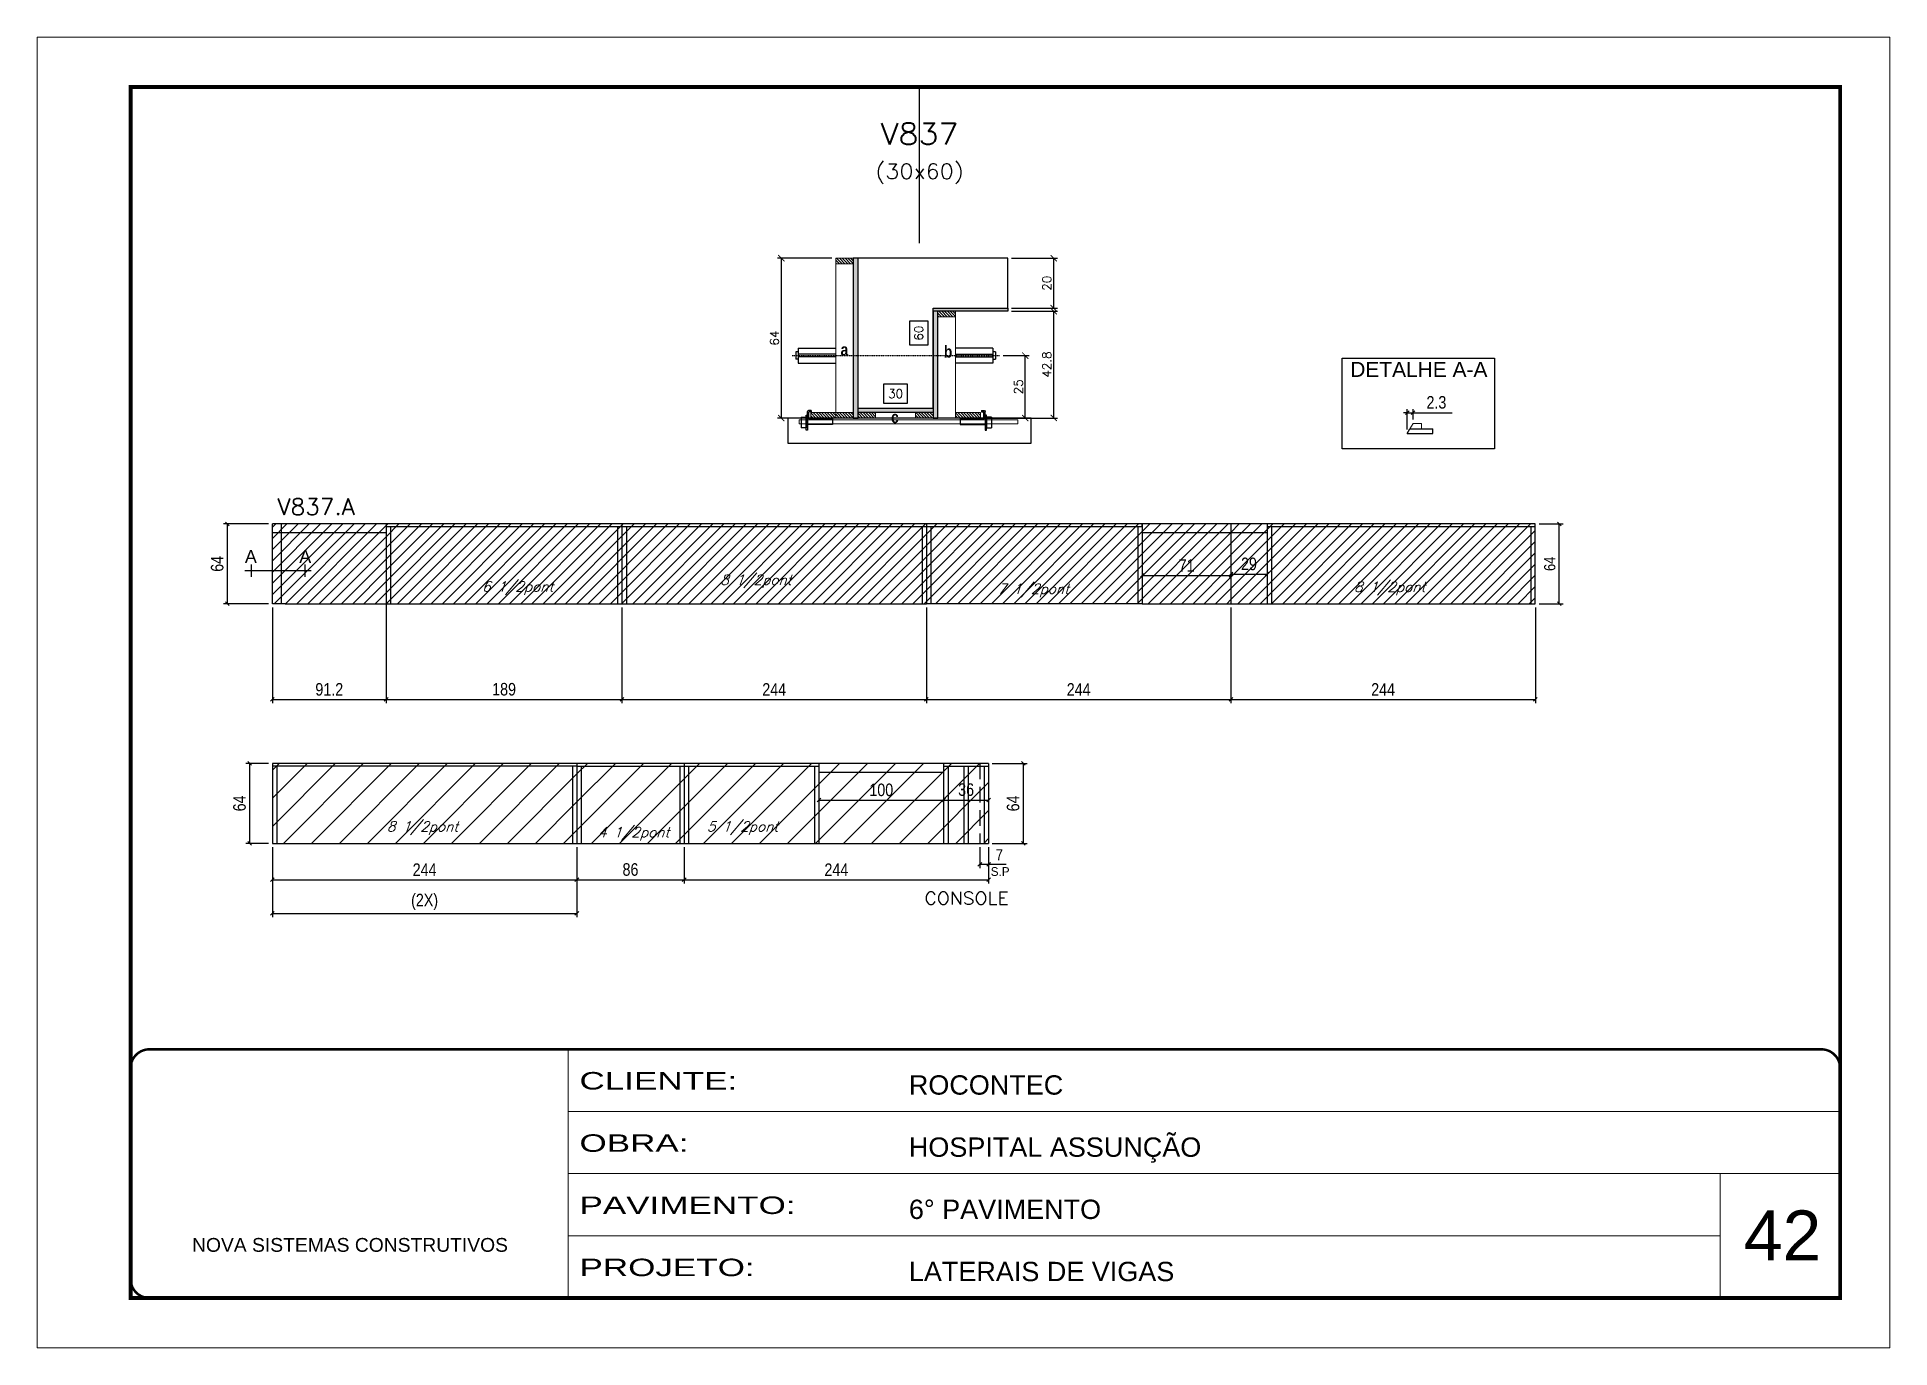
# Model space of a CAD drawing. Extents: x -20960 to -5926, y -2106 to 21915.
# Drawn here: x -10622 to -9137, y 9380 to 10430 of the extents above; entities that cross this region are included whole.
import ezdxf
from ezdxf.enums import TextEntityAlignment as Align

# ---------------------------------------------------------------- set-up
doc = ezdxf.new("R2010")
doc.units = 0
for name, pattern in [('CONTINUO', [0]), ('DASHED', [0.75, 0.5, -0.25]), ('HIDDEN', [0.375, 0.25, -0.125])]:
    doc.linetypes.add(name, pattern=pattern)
for name, color, linetype in [('5', 5, 'Continuous'), ('barrote', 251, 'Continuous'), ('COTA', 241, 'Continuous'), ('Cota Seção (2x)', 4, 'Continuous'), ('detalhes', 4, 'Continuous'), ('Painéis', 200, 'Continuous'), ('presilha', 1, 'Continuous'), ('Reaproveitamento', 251, 'Continuous'), ('SARR_2.2x7', 40, 'Continuous'), ('SARR_3.5x7', 81, 'Continuous'), ('TENSOR', 3, 'Continuous'), ('texto', 7, 'Continuous'), ('Texto de Titulo', 7, 'Continuous'), ('Texto Qtd Sarr', 242, 'Continuous')]:
    doc.layers.add(name, color=color, linetype=linetype)
for name, color, linetype, lineweight in [('CARIMBO', 255, 'Continuous', 9), ('CONCRETO', 251, 'Continuous', 25), ('Folhas', 255, 'Continuous', 9), ('Hachura', 251, 'Continuous', 9), ('Madeira', 126, 'Continuous', 18), ('Sarr 2.2x7', 40, 'Continuous', 9), ('SARRAFO DE PRESSAO', 251, 'DASHED', 9), ('SCO-___-LAJ', 2, 'Continuous', 0), ('Texto Seção', 7, 'Continuous', 15)]:
    doc.layers.add(name, color=color, linetype=linetype, lineweight=lineweight)
doc.styles.add('ARIAL', font='arial.ttf')
doc.styles.add('COTA TECNICA', font='techl___.ttf', dxfattribs={"height": 10})
doc.styles.add('COTA TECNICA-50', font='techl___.ttf', dxfattribs={"height": 9})
doc.styles.add('REGUA-120', font='ROMANS.shx', dxfattribs={"height": 15})
doc.styles.add('Romans', font='romans.shx')
doc.styles.add('ROMAS860', font='ROMAS860.SHX')
doc.styles.get("Standard").update_dxf_attribs({"font": 'arial.ttf'})
doc.styles.add('TECNICA', font='techb___.ttf', dxfattribs={"height": 10})
doc.styles.add('Tecnologia', font='')
doc.styles.get('Tecnologia').set_extended_font_data('Forgotten Futurist')
doc.dimstyles.new('COTA PAINEL-50', dxfattribs={"dimtxt": 9, "dimasz": 3, "dimexe": 3, "dimexo": 3, "dimgap": 3, "dimtad": 1, "dimdec": 1, "dimzin": 12, "dimdsep": 46, "dimtxsty": 'COTA TECNICA-50', "dimblk1": 'OBLIQUE', "dimblk2": 'OBLIQUE', "dimsah": 1, "dimcen": 0.9, "dimclrd": 4, "dimclre": 4, "dimclrt": 240, "dimadec": 1, "dimazin": 3, "dimtfac": 1, "dimtdec": 1, "dimtmove": 0, "dimatfit": 3, "dimfxl": 1, "dimtolj": 1, "dimtzin": 12, "dimarcsym": 0})
doc.dimstyles.new('Cota Seção (2x)', dxfattribs={"dimtxt": 7, "dimasz": 5, "dimexe": 3, "dimexo": 3, "dimgap": 2, "dimtad": 3, "dimdec": 1, "dimlfac": 0.5, "dimzin": 12, "dimdsep": 46, "dimtxsty": 'Romans', "dimblk": 'ARCHTICK', "dimcen": 0, "dimclrd": 4, "dimclre": 4, "dimclrt": 1, "dimadec": 1, "dimazin": 3, "dimtfac": 1, "dimtdec": 1, "dimtmove": 0, "dimatfit": 3, "dimldrblk": 'OBLIQUE', "dimfxl": 1, "dimtolj": 1, "dimtzin": 12, "dimarcsym": 0})
doc.dimstyles.new('Cota Seção interna', dxfattribs={"dimtxt": 7, "dimasz": 6, "dimexe": 0.18, "dimexo": 2, "dimgap": -4, "dimtad": 3, "dimdec": 1, "dimlfac": 0.5, "dimzin": 12, "dimdsep": 46, "dimtxsty": 'Romans', "dimblk": 'ARCHTICK', "dimcen": 0.09, "dimse1": 1, "dimse2": 1, "dimsd1": 1, "dimsd2": 1, "dimclrd": 180, "dimclre": 5, "dimclrt": 1, "dimadec": 0, "dimazin": 3, "dimtfac": 1, "dimtdec": 1, "dimtofl": 0, "dimtmove": 0, "dimatfit": 3, "dimldrblk": 'ARCHTICK', "dimfxl": 1, "dimtolj": 1, "dimtzin": 0, "dimarcsym": 0})
doc.dimstyles.new('PAINEL', dxfattribs={"dimtxt": 10, "dimasz": 3, "dimexe": 3, "dimexo": 3, "dimgap": 3, "dimtad": 1, "dimdec": 1, "dimzin": 12, "dimdsep": 46, "dimtxsty": 'COTA TECNICA', "dimblk1": 'OBLIQUE', "dimblk2": 'OBLIQUE', "dimsah": 1, "dimcen": 0.9, "dimclrd": 4, "dimclre": 4, "dimclrt": 240, "dimadec": 1, "dimazin": 3, "dimtfac": 1, "dimtdec": 1, "dimtmove": 0, "dimatfit": 3, "dimfxl": 1, "dimtolj": 1, "dimtzin": 12, "dimarcsym": 0})
pattern_1 = [(45, (6116.408, 11176.732), (-4.490128, 4.490128), [])]
pattern_2 = [(315, (12923.8861, 1944.83), (1.12253202, 1.12253202), [])]
pattern_3 = [(45, (-150942.79, -21758.986), (-11.2253202, 11.2253202), [])]

msp = doc.modelspace()

# ---------------------------------------------------------------- texts
at = {"layer": '5', "color": 7, "linetype": 'Continuous'}
msp.add_text('DETALHE A-A', height=12, rotation=359.99996, dxfattribs=at).set_placement((-9569.51, 10157.45))
at = {"layer": '5', "style": 'REGUA-120', "width": 1.1}
msp.add_text('CONSOLE', height=10, dxfattribs=at).set_placement((-9910.74, 9734.88))
at = {"layer": 'CARIMBO', "style": 'ARIAL'}
msp.add_text('42', height=40, dxfattribs=at).set_placement((-9254.14, 9449.78))
at = {"layer": 'detalhes', "style": 'TECNICA'}
for s, p in [('a', (-9977.99, 10174.5)), ('b', (-9895.22, 10172.88)), ('c', (-9937.56, 10120.42))]:
    msp.add_text(s, height=9.6, dxfattribs=at).set_placement(p)
at = {"layer": 'detalhes', "color": 0, "linetype": 'Continuous', "style": 'ARIAL'}
for p in [(-10450.65, 10013.6), (-10407.06, 10013.6)]:
    msp.add_text('A', height=10.22, dxfattribs=at).set_placement(p, align=Align.MIDDLE_CENTER)
at = {"layer": 'texto', "color": 2, "char_height": 8, "attachment_point": 5, "style": 'Romans'}
for s, insert in [('{\\Q19;\\C256;6 1/2pont}', (-10236.78, 9988.22)), ('{\\Q19;\\C256;8 1/2pont}', (-10045.87, 9993.68)), ('{\\Q19;\\C256;8 1/2pont}', (-9537.93, 9987.94)), ('{\\Q19;\\C256;7 1/2pont}', (-9823.53, 9986.45)), ('{\\Q19;\\C256;8 1/2pont}', (-10313.05, 9796.07)), ('{\\Q19;\\C256;5 1/2pont}', (-10056.58, 9796.07)), ('{\\Q19;\\C256;4 1/2pont}', (-10143.84, 9791.45))]:
    msp.add_mtext(s, dxfattribs=dict(at, insert=insert))
at = {"layer": 'texto', "color": 4, "insert": (-9850.11, 9761.19), "char_height": 7, "attachment_point": 5, "style": 'ROMAS860'}
msp.add_mtext('S.P', dxfattribs=at)
at = {"layer": 'Texto Seção', "style": 'REGUA-120', "width": 1.05}
msp.add_text('V837.A', height=13, dxfattribs=at).set_placement((-10429.3, 10046.95))

# ---------------------------------------------------------------- blocks, each defined once
blk = doc.blocks.new('9999999999')
at = {"color": 30, "linetype": 'CONTINUO'}
for p, q in [((98564.6, 34230.2), (98564.6, 34429.4)), ((98564.6, 34379.6), (99584, 34379.6)), ((98564.6, 34329.8), (99488, 34329.8)), ((99584, 34329.8), (99488, 34329.8)), ((99488, 34329.8), (99488, 34230.2)), ((98564.6, 34280), (99488, 34280))]:
    blk.add_line(p, q, dxfattribs=at)
at = {"color": 30, "linetype": 'CONTINUO', "const_width": 2}
blk.add_lwpolyline([(99584, 34230.2), (99584, 34414.4, 0.414214), (99569, 34429.4), (98229, 34429.4, 0.414214), (98214, 34414.4), (98214, 34245.2, 0.414214), (98229, 34230.2), (99584, 34230.2)], format="xyb", dxfattribs=at)
at = {"layer": 'Folhas'}
blk.add_lwpolyline([(98139, 34190.2), (99624, 34190.2), (99624, 35240.2), (98139, 35240.2)], close=True, dxfattribs=at)
at = {"layer": 'Folhas', "color": 30, "const_width": 3}
blk.add_lwpolyline([(98214, 34230.2), (99584, 34230.2), (99584, 35200.2), (98214, 35200.2)], close=True, dxfattribs=at)
at = {"color": 7, "linetype": 'Continuous', "ltscale": 5, "style": 'ARIAL'}
for s, height, p in [('ROCONTEC', 15.48, (98837.7, 34393.1)), ('HOSPITAL ASSUNÇÃO', 15.483, (98837.7, 34343.3)), ('6° PAVIMENTO', 15.483, (98837.7, 34293.5)), ('NOVA SISTEMAS CONSTRUTIVOS', 11.059, (98263.2, 34267.2)), ('LATERAIS DE VIGAS', 15.483, (98837.7, 34243.7))]:
    blk.add_text(s, height=height, dxfattribs=at).set_placement(p)
at = {"layer": 'Folhas', "color": 7, "style": 'Tecnologia', "width": 1.5}
for s, p in [('CLIENTE:', (98573.7, 34397.2)), ('OBRA:', (98573.7, 34347.3)), ('PAVIMENTO:', (98573.7, 34297.5)), ('PROJETO:', (98573.7, 34247.7))]:
    blk.add_text(s, height=14, dxfattribs=at).set_placement(p)
blk = doc.blocks.new('_Oblique')
at = {"color": 0, "linetype": 'ByBlock', "lineweight": -2}
blk.add_line((-0.5, -0.5), (0.5, 0.5), dxfattribs=at)
blk = doc.blocks.new('*D1517')
at = {"layer": 'COTA', "color": 4, "linetype": 'ByBlock', "lineweight": -2, "transparency": 16777216}
for p, q in [((-9665.2, 9972.7), (-9665.2, 9896.1)), ((-9421.2, 9972.7), (-9421.2, 9896.1)), ((-9665.2, 9899.1), (-9421.2, 9899.1))]:
    blk.add_line(p, q, dxfattribs=at)
at = {"layer": 'Defpoints', "color": 0, "linetype": 'ByBlock', "transparency": 16777216}
for p in [(-9665.2, 9975.7), (-9421.2, 9975.7), (-9421.2, 9899.1)]:
    blk.add_point(p, dxfattribs=at)
at = {"layer": 'COTA', "color": 4, "linetype": 'ByBlock', "lineweight": -2, "transparency": 16777216, "xscale": 3, "yscale": 3, "zscale": 3, "rotation": 180}
blk.add_blockref('_Oblique', (-9665.2, 9899.1), dxfattribs=at)
at = {"layer": 'COTA', "color": 4, "linetype": 'ByBlock', "lineweight": -2, "transparency": 16777216, "xscale": 3, "yscale": 3, "zscale": 3}
blk.add_blockref('_Oblique', (-9421.2, 9899.1), dxfattribs=at)
at = {"layer": 'COTA', "color": 240, "linetype": 'ByBlock', "transparency": 16777216, "insert": (-9543.2, 9907.1), "char_height": 10, "attachment_point": 5, "style": 'COTA TECNICA'}
blk.add_mtext('\\A1;244', dxfattribs=at)
blk = doc.blocks.new('*D1572')
at = {"layer": 'COTA', "color": 4, "linetype": 'ByBlock', "lineweight": -2, "transparency": 16777216}
for p, q in [((-9909.2, 9972.7), (-9909.2, 9896.1)), ((-9665.2, 9972.7), (-9665.2, 9896.1)), ((-9909.2, 9899.1), (-9665.2, 9899.1))]:
    blk.add_line(p, q, dxfattribs=at)
at = {"layer": 'Defpoints', "color": 0, "linetype": 'ByBlock', "transparency": 16777216}
for p in [(-9909.2, 9975.7), (-9665.2, 9975.7), (-9665.2, 9899.1)]:
    blk.add_point(p, dxfattribs=at)
at = {"layer": 'COTA', "color": 4, "linetype": 'ByBlock', "lineweight": -2, "transparency": 16777216, "xscale": 3, "yscale": 3, "zscale": 3, "rotation": 180}
blk.add_blockref('_Oblique', (-9909.2, 9899.1), dxfattribs=at)
at = {"layer": 'COTA', "color": 4, "linetype": 'ByBlock', "lineweight": -2, "transparency": 16777216, "xscale": 3, "yscale": 3, "zscale": 3}
blk.add_blockref('_Oblique', (-9665.2, 9899.1), dxfattribs=at)
at = {"layer": 'COTA', "color": 240, "linetype": 'ByBlock', "transparency": 16777216, "insert": (-9787.2, 9907.1), "char_height": 10, "attachment_point": 5, "style": 'COTA TECNICA'}
blk.add_mtext('\\A1;244', dxfattribs=at)
blk = doc.blocks.new('*D1573')
at = {"layer": 'COTA', "color": 4, "linetype": 'ByBlock', "lineweight": -2, "transparency": 16777216}
for p, q in [((-9736.2, 10003.6), (-9736.2, 9995.4)), ((-9736.2, 9998.4), (-9665.2, 9998.4)), ((-9665.2, 10004.7), (-9665.2, 9995.4))]:
    blk.add_line(p, q, dxfattribs=at)
at = {"layer": 'Defpoints', "color": 0, "linetype": 'ByBlock', "transparency": 16777216}
for p in [(-9736.2, 10006.6), (-9665.2, 10007.7), (-9665.2, 9998.4)]:
    blk.add_point(p, dxfattribs=at)
at = {"layer": 'COTA', "color": 4, "linetype": 'ByBlock', "lineweight": -2, "transparency": 16777216, "xscale": 3, "yscale": 3, "zscale": 3, "rotation": 180}
blk.add_blockref('_Oblique', (-9736.2, 9998.4), dxfattribs=at)
at = {"layer": 'COTA', "color": 4, "linetype": 'ByBlock', "lineweight": -2, "transparency": 16777216, "xscale": 3, "yscale": 3, "zscale": 3}
blk.add_blockref('_Oblique', (-9665.2, 9998.4), dxfattribs=at)
at = {"layer": 'COTA', "color": 240, "linetype": 'ByBlock', "transparency": 16777216, "insert": (-9700.7, 10006.4), "char_height": 10, "attachment_point": 5, "style": 'COTA TECNICA'}
blk.add_mtext('\\A1;71', dxfattribs=at)
blk = doc.blocks.new('*D1574')
at = {"layer": 'COTA', "color": 4, "linetype": 'ByBlock', "lineweight": -2, "transparency": 16777216}
for p, q in [((-9665.2, 10004.7), (-9665.2, 9996.5)), ((-9665.2, 9999.5), (-9636.2, 9999.5)), ((-9636.2, 10004.7), (-9636.2, 9996.5))]:
    blk.add_line(p, q, dxfattribs=at)
at = {"layer": 'Defpoints', "color": 0, "linetype": 'ByBlock', "transparency": 16777216}
for p in [(-9665.2, 10007.7), (-9636.2, 10007.7), (-9636.2, 9999.5)]:
    blk.add_point(p, dxfattribs=at)
at = {"layer": 'COTA', "color": 4, "linetype": 'ByBlock', "lineweight": -2, "transparency": 16777216, "xscale": 3, "yscale": 3, "zscale": 3, "rotation": 180}
blk.add_blockref('_Oblique', (-9665.2, 9999.5), dxfattribs=at)
at = {"layer": 'COTA', "color": 4, "linetype": 'ByBlock', "lineweight": -2, "transparency": 16777216, "xscale": 3, "yscale": 3, "zscale": 3}
blk.add_blockref('_Oblique', (-9636.2, 9999.5), dxfattribs=at)
at = {"layer": 'COTA', "color": 240, "linetype": 'ByBlock', "transparency": 16777216, "insert": (-9650.7, 10007.6), "char_height": 10, "attachment_point": 5, "style": 'COTA TECNICA'}
blk.add_mtext('\\A1;29', dxfattribs=at)
blk = doc.blocks.new('_ArchTick')
at = {"color": 0, "linetype": 'ByBlock', "const_width": 0.15}
blk.add_lwpolyline([(-0.5, -0.5), (0.5, 0.5)], dxfattribs=at)
blk = doc.blocks.new('*D1518')
at = {"layer": 'COTA', "color": 4, "lineweight": -2, "transparency": 16777216}
for p, q in [((-9840.9, 10210.1), (-9804.2, 10210.1)), ((-9807.2, 10124.5), (-9807.2, 10210.1)), ((-9858.5, 10124.5), (-9804.2, 10124.5))]:
    blk.add_line(p, q, dxfattribs=at)
at = {"layer": 'Defpoints', "color": 0, "transparency": 16777216}
for p in [(-9843.9, 10210.1), (-9807.2, 10210.1), (-9861.5, 10124.5)]:
    blk.add_point(p, dxfattribs=at)
at = {"layer": 'COTA', "color": 4, "lineweight": -2, "transparency": 16777216, "xscale": 5, "yscale": 5, "zscale": 5}
for p, rotation in [((-9807.2, 10210.1), 90), ((-9807.2, 10124.5), 270)]:
    blk.add_blockref('_ArchTick', p, dxfattribs=dict(at, rotation=rotation))
at = {"layer": 'COTA', "color": 1, "transparency": 16777216, "insert": (-9812.7, 10167.3), "char_height": 7, "attachment_point": 5, "rotation": 90, "style": 'Romans'}
blk.add_mtext('\\A1;42.8', dxfattribs=at)
blk = doc.blocks.new('*D1519')
at = {"layer": 'COTA', "color": 4, "lineweight": -2, "transparency": 16777216}
for p, q in [((-9840.9, 10252.5), (-9804.2, 10252.5)), ((-9807.2, 10212.5), (-9807.2, 10252.5)), ((-9840.9, 10212.5), (-9804.2, 10212.5))]:
    blk.add_line(p, q, dxfattribs=at)
at = {"layer": 'Defpoints', "color": 0, "transparency": 16777216}
for p in [(-9843.9, 10252.5), (-9807.2, 10252.5), (-9843.9, 10212.5)]:
    blk.add_point(p, dxfattribs=at)
at = {"layer": 'COTA', "color": 4, "lineweight": -2, "transparency": 16777216, "xscale": 5, "yscale": 5, "zscale": 5}
for p, rotation in [((-9807.2, 10252.5), 90), ((-9807.2, 10212.5), 270)]:
    blk.add_blockref('_ArchTick', p, dxfattribs=dict(at, rotation=rotation))
at = {"layer": 'COTA', "color": 1, "transparency": 16777216, "insert": (-9812.7, 10232.5), "char_height": 7, "attachment_point": 5, "rotation": 90, "style": 'Romans'}
blk.add_mtext('\\A1;20', dxfattribs=at)
blk = doc.blocks.new('*D1520')
at = {"layer": 'Cota Seção (2x)', "color": 180, "lineweight": -2, "transparency": 16777216}
for p, q in [((-9907.9, 10202), (-9922.9, 10202)), ((-9922.9, 10202), (-9922.9, 10183)), ((-9907.9, 10183), (-9907.9, 10202)), ((-9922.9, 10183), (-9907.9, 10183))]:
    blk.add_line(p, q, dxfattribs=at)
at = {"layer": 'Defpoints', "color": 0, "transparency": 16777216}
for p in [(-9903.9, 10252.5), (-9903.9, 10252.5), (-9903.9, 10132.5)]:
    blk.add_point(p, dxfattribs=at)
at = {"layer": 'Cota Seção (2x)', "color": 1, "transparency": 16777216, "insert": (-9915.4, 10192.5), "char_height": 7, "attachment_point": 5, "rotation": 90, "style": 'Romans'}
blk.add_mtext('\\A1;60', dxfattribs=at)
blk = doc.blocks.new('PRESILHA METÁLICA 1')
at = {"layer": 'presilha'}
for p, q in [((0, 13), (6, 13)), ((0, 13), (0, 0)), ((6, 0), (0, 0)), ((6, 15.5), (7.5, 15.5)), ((6, -2.5), (6, 15.5)), ((6, 13), (6, 0)), ((7.5, 10.6), (7.5, 19.9)), ((7.5, 15.5), (7.5, -2.5)), ((37.5, 4.1), (7.5, 4.1)), ((12, 21), (8.6, 21)), ((9, 11.6), (9, 18.9)), ((12, 19.5), (9.6, 19.5)), ((37.5, 11), (9.6, 11)), ((12, 21), (12, 19.5)), ((37.5, 11), (37.5, 4.1)), ((7.5, -2.5), (6, -2.5))]:
    blk.add_line(p, q, dxfattribs=at)
for centre, radius, start, end in [((8.6, 19.9), 1.14, 90, 180), ((9.6, 18.9), 0.57, 90, 180), ((9.6, 11.6), 0.57, 180, 270)]:
    blk.add_arc(centre, radius, start, end, dxfattribs=at)
blk = doc.blocks.new('*D1521')
at = {"layer": 'Cota Seção (2x)', "color": 180, "lineweight": -2, "transparency": 16777216}
for p, q in [((-9924.3, 10151.5), (-9943.6, 10151.5)), ((-9943.6, 10151.5), (-9943.6, 10136.5)), ((-9924.3, 10136.5), (-9924.3, 10151.5)), ((-9943.6, 10136.5), (-9924.3, 10136.5))]:
    blk.add_line(p, q, dxfattribs=at)
at = {"layer": 'Defpoints', "color": 0, "transparency": 16777216}
for p in [(-9963.9, 10132.5), (-9903.9, 10132.5), (-9903.9, 10124.5)]:
    blk.add_point(p, dxfattribs=at)
at = {"layer": 'Cota Seção (2x)', "color": 1, "transparency": 16777216, "insert": (-9933.9, 10144), "char_height": 7, "attachment_point": 5, "style": 'Romans'}
blk.add_mtext('\\A1;30', dxfattribs=at)
blk = doc.blocks.new('*D1575')
at = {"layer": 'COTA', "color": 4, "lineweight": -2, "transparency": 16777216}
for p, q in [((-9984.9, 10252.5), (-10028.5, 10252.5)), ((-10025.5, 10252.5), (-10025.5, 10124.5)), ((-9984.9, 10124.5), (-10028.5, 10124.5))]:
    blk.add_line(p, q, dxfattribs=at)
at = {"layer": 'Defpoints', "color": 0, "transparency": 16777216}
for p in [(-9981.9, 10252.5), (-10025.5, 10124.5), (-9981.9, 10124.5)]:
    blk.add_point(p, dxfattribs=at)
at = {"layer": 'COTA', "color": 4, "lineweight": -2, "transparency": 16777216, "xscale": 5, "yscale": 5, "zscale": 5}
for p, rotation in [((-10025.5, 10252.5), 90), ((-10025.5, 10124.5), 270)]:
    blk.add_blockref('_ArchTick', p, dxfattribs=dict(at, rotation=rotation))
at = {"layer": 'COTA', "color": 1, "transparency": 16777216, "insert": (-10031, 10188.5), "char_height": 7, "attachment_point": 5, "rotation": 90, "style": 'Romans'}
blk.add_mtext('\\A1;64', dxfattribs=at)
blk = doc.blocks.new('*D1560')
at = {"layer": 'COTA', "color": 4, "lineweight": -2, "transparency": 16777216}
for p, q in [((-9847.6, 10174.5), (-9827, 10174.5)), ((-9830, 10124.5), (-9830, 10174.5)), ((-9862.9, 10124.5), (-9827, 10124.5))]:
    blk.add_line(p, q, dxfattribs=at)
at = {"layer": 'Defpoints', "color": 0, "transparency": 16777216}
for p in [(-9850.6, 10174.5), (-9830, 10174.5), (-9865.9, 10124.5)]:
    blk.add_point(p, dxfattribs=at)
at = {"layer": 'COTA', "color": 4, "lineweight": -2, "transparency": 16777216, "xscale": 5, "yscale": 5, "zscale": 5}
for p, rotation in [((-9830, 10174.5), 90), ((-9830, 10124.5), 270)]:
    blk.add_blockref('_ArchTick', p, dxfattribs=dict(at, rotation=rotation))
at = {"layer": 'COTA', "color": 1, "transparency": 16777216, "insert": (-9835.5, 10149.5), "char_height": 7, "attachment_point": 5, "rotation": 90, "style": 'Romans'}
blk.add_mtext('\\A1;25', dxfattribs=at)
blk = doc.blocks.new('titulo1')
at = {"layer": 'Defpoints', "color": 252, "linetype": 'HIDDEN', "ltscale": 2}
blk.add_line((0, 0), (0, 125), dxfattribs=at)
at = {"layer": 'Defpoints', "style": 'Romans', "oblique": 15}
blk.add_attdef('FOLHA', text='', height=10, dxfattribs=at).set_placement((0, 15.6), align=Align.MIDDLE_CENTER)
at = {"layer": 'Texto Qtd Sarr', "color": 3, "style": 'Romans', "oblique": 15}
for tag, height, p in [('TITULO', 17, (0, 71.4)), ('SEÇÃO', 12, (0, 41.5))]:
    blk.add_attdef(tag, text='', height=height, dxfattribs=at).set_placement(p, align=Align.MIDDLE_CENTER)
blk = doc.blocks.new('*D1512')
at = {"layer": 'COTA', "color": 4, "lineweight": -2, "ltscale": 25, "transparency": 16777216}
for p, q in [((-10433.4, 9972.7), (-10433.4, 9896.1)), ((-10342.2, 9972.7), (-10342.2, 9896.1)), ((-10433.4, 9899.1), (-10342.2, 9899.1))]:
    blk.add_line(p, q, dxfattribs=at)
at = {"layer": 'Defpoints', "color": 0, "ltscale": 25, "transparency": 16777216}
for p in [(-10433.4, 9975.7), (-10342.2, 9975.7), (-10342.2, 9899.1)]:
    blk.add_point(p, dxfattribs=at)
at = {"layer": 'COTA', "color": 4, "lineweight": -2, "ltscale": 25, "transparency": 16777216, "xscale": 3, "yscale": 3, "zscale": 3, "rotation": 180}
blk.add_blockref('_Oblique', (-10433.4, 9899.1), dxfattribs=at)
at = {"layer": 'COTA', "color": 4, "lineweight": -2, "ltscale": 25, "transparency": 16777216, "xscale": 3, "yscale": 3, "zscale": 3}
blk.add_blockref('_Oblique', (-10342.2, 9899.1), dxfattribs=at)
at = {"layer": 'COTA', "color": 240, "ltscale": 25, "transparency": 16777216, "insert": (-10387.8, 9907.1), "char_height": 10, "attachment_point": 5, "style": 'COTA TECNICA'}
blk.add_mtext('\\A1;91.2', dxfattribs=at)
blk = doc.blocks.new('*D1561')
at = {"layer": 'COTA', "color": 4, "lineweight": -2, "ltscale": 25, "transparency": 16777216}
for p, q in [((-10342.2, 9972.7), (-10342.2, 9896.1)), ((-10153.2, 9972.7), (-10153.2, 9896.1)), ((-10342.2, 9899.1), (-10153.2, 9899.1))]:
    blk.add_line(p, q, dxfattribs=at)
at = {"layer": 'Defpoints', "color": 0, "ltscale": 25, "transparency": 16777216}
for p in [(-10342.2, 9975.7), (-10153.2, 9975.7), (-10153.2, 9899.1)]:
    blk.add_point(p, dxfattribs=at)
at = {"layer": 'COTA', "color": 4, "lineweight": -2, "ltscale": 25, "transparency": 16777216, "xscale": 3, "yscale": 3, "zscale": 3, "rotation": 180}
blk.add_blockref('_Oblique', (-10342.2, 9899.1), dxfattribs=at)
at = {"layer": 'COTA', "color": 4, "lineweight": -2, "ltscale": 25, "transparency": 16777216, "xscale": 3, "yscale": 3, "zscale": 3}
blk.add_blockref('_Oblique', (-10153.2, 9899.1), dxfattribs=at)
at = {"layer": 'COTA', "color": 240, "ltscale": 25, "transparency": 16777216, "insert": (-10247.7, 9907.2), "char_height": 10, "attachment_point": 5, "style": 'COTA TECNICA'}
blk.add_mtext('\\A1;189', dxfattribs=at)
blk = doc.blocks.new('*D1562')
at = {"layer": 'COTA', "color": 4, "lineweight": -2, "ltscale": 25, "transparency": 16777216}
for p, q in [((-10153.2, 9972.7), (-10153.2, 9896.1)), ((-9909.2, 9972.7), (-9909.2, 9896.1)), ((-10153.2, 9899.1), (-9909.2, 9899.1))]:
    blk.add_line(p, q, dxfattribs=at)
at = {"layer": 'Defpoints', "color": 0, "ltscale": 25, "transparency": 16777216}
for p in [(-10153.2, 9975.7), (-9909.2, 9975.7), (-9909.2, 9899.1)]:
    blk.add_point(p, dxfattribs=at)
at = {"layer": 'COTA', "color": 4, "lineweight": -2, "ltscale": 25, "transparency": 16777216, "xscale": 3, "yscale": 3, "zscale": 3, "rotation": 180}
blk.add_blockref('_Oblique', (-10153.2, 9899.1), dxfattribs=at)
at = {"layer": 'COTA', "color": 4, "lineweight": -2, "ltscale": 25, "transparency": 16777216, "xscale": 3, "yscale": 3, "zscale": 3}
blk.add_blockref('_Oblique', (-9909.2, 9899.1), dxfattribs=at)
at = {"layer": 'COTA', "color": 240, "ltscale": 25, "transparency": 16777216, "insert": (-10031.2, 9907.1), "char_height": 10, "attachment_point": 5, "style": 'COTA TECNICA'}
blk.add_mtext('\\A1;244', dxfattribs=at)
blk = doc.blocks.new('*D1563')
at = {"layer": 'COTA', "color": 4, "linetype": 'ByBlock', "lineweight": -2, "transparency": 16777216}
for p, q in [((-9523.8, 10128.7), (-9526.8, 10128.7)), ((-9523.8, 10115.2), (-9523.8, 10131.7)), ((-9523.8, 10128.7), (-9519.2, 10128.7)), ((-9519.2, 10123.2), (-9519.2, 10131.7)), ((-9519.2, 10128.7), (-9487.8, 10128.7))]:
    blk.add_line(p, q, dxfattribs=at)
at = {"layer": 'Defpoints', "color": 0, "linetype": 'ByBlock', "transparency": 16777216}
for p in [(-9519.2, 10128.7), (-9519.2, 10120.2), (-9523.8, 10112.2)]:
    blk.add_point(p, dxfattribs=at)
at = {"layer": 'COTA', "color": 4, "linetype": 'ByBlock', "lineweight": -2, "transparency": 16777216, "xscale": 3, "yscale": 3, "zscale": 3}
blk.add_blockref('_Oblique', (-9523.8, 10128.7), dxfattribs=at)
at = {"layer": 'COTA', "color": 4, "linetype": 'ByBlock', "lineweight": -2, "transparency": 16777216, "xscale": 3, "yscale": 3, "zscale": 3, "rotation": 180}
blk.add_blockref('_Oblique', (-9519.2, 10128.7), dxfattribs=at)
at = {"layer": 'COTA', "color": 240, "linetype": 'ByBlock', "transparency": 16777216, "insert": (-9500.5, 10137), "char_height": 10, "attachment_point": 5, "style": 'COTA TECNICA'}
blk.add_mtext('\\A1;2.3', dxfattribs=at)
blk = doc.blocks.new('*D1564')
at = {"layer": 'COTA', "color": 4, "lineweight": -2, "ltscale": 25, "transparency": 16777216}
for p, q in [((-10433.4, 9780.8), (-10433.4, 9751.7)), ((-10189.4, 9780.8), (-10189.4, 9751.7)), ((-10433.4, 9754.7), (-10189.4, 9754.7))]:
    blk.add_line(p, q, dxfattribs=at)
at = {"layer": 'Defpoints', "color": 0, "ltscale": 25, "transparency": 16777216}
for p in [(-10433.4, 9783.8), (-10189.4, 9783.8), (-10189.4, 9754.7)]:
    blk.add_point(p, dxfattribs=at)
at = {"layer": 'COTA', "color": 4, "lineweight": -2, "ltscale": 25, "transparency": 16777216, "xscale": 3, "yscale": 3, "zscale": 3, "rotation": 180}
blk.add_blockref('_Oblique', (-10433.4, 9754.7), dxfattribs=at)
at = {"layer": 'COTA', "color": 4, "lineweight": -2, "ltscale": 25, "transparency": 16777216, "xscale": 3, "yscale": 3, "zscale": 3}
blk.add_blockref('_Oblique', (-10189.4, 9754.7), dxfattribs=at)
at = {"layer": 'COTA', "color": 240, "ltscale": 25, "transparency": 16777216, "insert": (-10311.4, 9762.7), "char_height": 10, "attachment_point": 5, "style": 'COTA TECNICA'}
blk.add_mtext('\\A1;244', dxfattribs=at)
blk = doc.blocks.new('*D1513')
at = {"layer": 'COTA', "color": 4, "lineweight": -2, "ltscale": 25, "transparency": 16777216}
for p, q in [((-10433.4, 9780.8), (-10433.4, 9724.7)), ((-10189.4, 9780.8), (-10189.4, 9724.7)), ((-10433.4, 9727.7), (-10189.4, 9727.7))]:
    blk.add_line(p, q, dxfattribs=at)
at = {"layer": 'Defpoints', "color": 0, "ltscale": 25, "transparency": 16777216}
for p in [(-10433.4, 9783.8), (-10189.4, 9783.8), (-10189.4, 9727.7)]:
    blk.add_point(p, dxfattribs=at)
at = {"layer": 'COTA', "color": 4, "lineweight": -2, "ltscale": 25, "transparency": 16777216, "xscale": 3, "yscale": 3, "zscale": 3, "rotation": 180}
blk.add_blockref('_Oblique', (-10433.4, 9727.7), dxfattribs=at)
at = {"layer": 'COTA', "color": 4, "lineweight": -2, "ltscale": 25, "transparency": 16777216, "xscale": 3, "yscale": 3, "zscale": 3}
blk.add_blockref('_Oblique', (-10189.4, 9727.7), dxfattribs=at)
at = {"layer": 'COTA', "color": 240, "ltscale": 25, "transparency": 16777216, "insert": (-10311.4, 9736.9), "char_height": 10, "attachment_point": 5, "style": 'COTA TECNICA'}
blk.add_mtext('\\A1;(2X)', dxfattribs=at)
blk = doc.blocks.new('*D1565')
at = {"layer": 'COTA', "color": 4, "lineweight": -2, "ltscale": 25, "transparency": 16777216}
for p, q in [((-10189.4, 9780.8), (-10189.4, 9751.7)), ((-10103.4, 9780.8), (-10103.4, 9751.7)), ((-10189.4, 9754.7), (-10103.4, 9754.7))]:
    blk.add_line(p, q, dxfattribs=at)
at = {"layer": 'Defpoints', "color": 0, "ltscale": 25, "transparency": 16777216}
for p in [(-10189.4, 9783.8), (-10103.4, 9783.8), (-10103.4, 9754.7)]:
    blk.add_point(p, dxfattribs=at)
at = {"layer": 'COTA', "color": 4, "lineweight": -2, "ltscale": 25, "transparency": 16777216, "xscale": 3, "yscale": 3, "zscale": 3, "rotation": 180}
blk.add_blockref('_Oblique', (-10189.4, 9754.7), dxfattribs=at)
at = {"layer": 'COTA', "color": 4, "lineweight": -2, "ltscale": 25, "transparency": 16777216, "xscale": 3, "yscale": 3, "zscale": 3}
blk.add_blockref('_Oblique', (-10103.4, 9754.7), dxfattribs=at)
at = {"layer": 'COTA', "color": 240, "ltscale": 25, "transparency": 16777216, "insert": (-10146.4, 9762.8), "char_height": 10, "attachment_point": 5, "style": 'COTA TECNICA'}
blk.add_mtext('\\A1;86', dxfattribs=at)
blk = doc.blocks.new('*D1514')
at = {"layer": 'COTA', "color": 4, "linetype": 'ByBlock', "lineweight": -2, "transparency": 16777216}
for p, q in [((-9866.4, 9780.8), (-9866.4, 9764)), ((-9859.4, 9780.8), (-9859.4, 9764)), ((-9866.4, 9767), (-9859.4, 9767)), ((-9859.4, 9767), (-9845.2, 9767))]:
    blk.add_line(p, q, dxfattribs=at)
at = {"layer": 'Defpoints', "color": 0, "linetype": 'ByBlock', "transparency": 16777216}
for p in [(-9866.4, 9783.8), (-9859.4, 9783.8), (-9859.4, 9767)]:
    blk.add_point(p, dxfattribs=at)
at = {"layer": 'COTA', "color": 4, "linetype": 'ByBlock', "lineweight": -2, "transparency": 16777216, "xscale": 3, "yscale": 3, "zscale": 3, "rotation": 180}
blk.add_blockref('_Oblique', (-9866.4, 9767), dxfattribs=at)
at = {"layer": 'COTA', "color": 4, "linetype": 'ByBlock', "lineweight": -2, "transparency": 16777216, "xscale": 3, "yscale": 3, "zscale": 3}
blk.add_blockref('_Oblique', (-9859.4, 9767), dxfattribs=at)
at = {"layer": 'COTA', "color": 240, "linetype": 'ByBlock', "transparency": 16777216, "insert": (-9850.8, 9774.6), "char_height": 9, "attachment_point": 5, "style": 'COTA TECNICA-50'}
blk.add_mtext('\\A1;7', dxfattribs=at)
blk = doc.blocks.new('*D1566')
at = {"layer": 'COTA', "color": 4, "lineweight": -2, "ltscale": 25, "transparency": 16777216}
for p, q in [((-9995.4, 9837.8), (-9995.4, 9815.5)), ((-9895.4, 9837.8), (-9895.4, 9815.5)), ((-9995.4, 9818.5), (-9895.4, 9818.5))]:
    blk.add_line(p, q, dxfattribs=at)
at = {"layer": 'Defpoints', "color": 0, "ltscale": 25, "transparency": 16777216}
for p in [(-9995.4, 9840.8), (-9895.4, 9840.8), (-9895.4, 9818.5)]:
    blk.add_point(p, dxfattribs=at)
at = {"layer": 'COTA', "color": 4, "lineweight": -2, "ltscale": 25, "transparency": 16777216, "xscale": 3, "yscale": 3, "zscale": 3, "rotation": 180}
blk.add_blockref('_Oblique', (-9995.4, 9818.5), dxfattribs=at)
at = {"layer": 'COTA', "color": 4, "lineweight": -2, "ltscale": 25, "transparency": 16777216, "xscale": 3, "yscale": 3, "zscale": 3}
blk.add_blockref('_Oblique', (-9895.4, 9818.5), dxfattribs=at)
at = {"layer": 'COTA', "color": 240, "ltscale": 25, "transparency": 16777216, "insert": (-9945.4, 9826.6), "char_height": 10, "attachment_point": 5, "style": 'COTA TECNICA'}
blk.add_mtext('\\A1;100', dxfattribs=at)
blk = doc.blocks.new('*D1567')
at = {"layer": 'COTA', "color": 4, "lineweight": -2, "ltscale": 25, "transparency": 16777216}
for p, q in [((-9895.4, 9837.8), (-9895.4, 9815.5)), ((-9895.4, 9818.5), (-9859.4, 9818.5))]:
    blk.add_line(p, q, dxfattribs=at)
at = {"layer": 'Defpoints', "color": 0, "ltscale": 25, "transparency": 16777216}
for p in [(-9895.4, 9840.8), (-9859.4, 9818.5), (-9859.4, 9818.5)]:
    blk.add_point(p, dxfattribs=at)
at = {"layer": 'COTA', "color": 4, "lineweight": -2, "ltscale": 25, "transparency": 16777216, "xscale": 3, "yscale": 3, "zscale": 3, "rotation": 180}
blk.add_blockref('_Oblique', (-9895.4, 9818.5), dxfattribs=at)
at = {"layer": 'COTA', "color": 4, "lineweight": -2, "ltscale": 25, "transparency": 16777216, "xscale": 3, "yscale": 3, "zscale": 3}
blk.add_blockref('_Oblique', (-9859.4, 9818.5), dxfattribs=at)
at = {"layer": 'COTA', "color": 240, "ltscale": 25, "transparency": 16777216, "insert": (-9877.4, 9826.8), "char_height": 10, "attachment_point": 5, "style": 'COTA TECNICA'}
blk.add_mtext('\\A1;36', dxfattribs=at)
blk = doc.blocks.new('*D1568')
at = {"layer": 'COTA', "color": 4, "lineweight": -2, "ltscale": 25, "transparency": 16777216}
for p, q in [((-10103.4, 9780.8), (-10103.4, 9751.7)), ((-9859.4, 9780.8), (-9859.4, 9751.7)), ((-10103.4, 9754.7), (-9859.4, 9754.7))]:
    blk.add_line(p, q, dxfattribs=at)
at = {"layer": 'Defpoints', "color": 0, "ltscale": 25, "transparency": 16777216}
for p in [(-10103.4, 9783.8), (-9859.4, 9783.8), (-9859.4, 9754.7)]:
    blk.add_point(p, dxfattribs=at)
at = {"layer": 'COTA', "color": 4, "lineweight": -2, "ltscale": 25, "transparency": 16777216, "xscale": 3, "yscale": 3, "zscale": 3, "rotation": 180}
blk.add_blockref('_Oblique', (-10103.4, 9754.7), dxfattribs=at)
at = {"layer": 'COTA', "color": 4, "lineweight": -2, "ltscale": 25, "transparency": 16777216, "xscale": 3, "yscale": 3, "zscale": 3}
blk.add_blockref('_Oblique', (-9859.4, 9754.7), dxfattribs=at)
at = {"layer": 'COTA', "color": 240, "ltscale": 25, "transparency": 16777216, "insert": (-9981.4, 9762.7), "char_height": 10, "attachment_point": 5, "style": 'COTA TECNICA'}
blk.add_mtext('\\A1;244', dxfattribs=at)
blk = doc.blocks.new('*D1569')
at = {"layer": 'COTA', "color": 4, "lineweight": -2, "ltscale": 25, "transparency": 16777216}
for p, q in [((-9856.4, 9847.8), (-9828.6, 9847.8)), ((-9831.6, 9847.8), (-9831.6, 9783.8)), ((-9856.4, 9783.8), (-9828.6, 9783.8))]:
    blk.add_line(p, q, dxfattribs=at)
at = {"layer": 'Defpoints', "color": 0, "ltscale": 25, "transparency": 16777216}
for p in [(-9859.4, 9847.8), (-9859.4, 9783.8), (-9831.6, 9783.8)]:
    blk.add_point(p, dxfattribs=at)
at = {"layer": 'COTA', "color": 4, "lineweight": -2, "ltscale": 25, "transparency": 16777216, "xscale": 3, "yscale": 3, "zscale": 3}
for p, rotation in [((-9831.6, 9847.8), 90), ((-9831.6, 9783.8), 270)]:
    blk.add_blockref('_Oblique', p, dxfattribs=dict(at, rotation=rotation))
at = {"layer": 'COTA', "color": 240, "ltscale": 25, "transparency": 16777216, "insert": (-9839.7, 9815.8), "char_height": 10, "attachment_point": 5, "rotation": 90, "style": 'COTA TECNICA'}
blk.add_mtext('\\A1;64', dxfattribs=at)
blk = doc.blocks.new('*D1515')
at = {"layer": 'COTA', "color": 4, "lineweight": -2, "ltscale": 25, "transparency": 16777216}
for p, q in [((-10436.4, 10039.7), (-10472.5, 10039.7)), ((-10469.5, 9975.7), (-10469.5, 10039.7)), ((-10436.4, 9975.7), (-10472.5, 9975.7))]:
    blk.add_line(p, q, dxfattribs=at)
at = {"layer": 'Defpoints', "color": 0, "ltscale": 25, "transparency": 16777216}
for p in [(-10469.5, 10039.7), (-10433.4, 10039.7), (-10433.4, 9975.7)]:
    blk.add_point(p, dxfattribs=at)
at = {"layer": 'COTA', "color": 4, "lineweight": -2, "ltscale": 25, "transparency": 16777216, "xscale": 3, "yscale": 3, "zscale": 3}
for p, rotation in [((-10469.5, 10039.7), 90), ((-10469.5, 9975.7), 270)]:
    blk.add_blockref('_Oblique', p, dxfattribs=dict(at, rotation=rotation))
at = {"layer": 'COTA', "color": 240, "ltscale": 25, "transparency": 16777216, "insert": (-10477.6, 10007.7), "char_height": 10, "attachment_point": 5, "rotation": 90, "style": 'COTA TECNICA'}
blk.add_mtext('\\A1;64', dxfattribs=at)
blk = doc.blocks.new('*D1570')
at = {"layer": 'COTA', "color": 4, "lineweight": -2, "ltscale": 25, "transparency": 16777216}
for p, q in [((-10436.4, 9847.8), (-10454.6, 9847.8)), ((-10451.6, 9783.8), (-10451.6, 9847.8)), ((-10436.4, 9783.8), (-10454.6, 9783.8))]:
    blk.add_line(p, q, dxfattribs=at)
at = {"layer": 'Defpoints', "color": 0, "ltscale": 25, "transparency": 16777216}
for p in [(-10451.6, 9847.8), (-10433.4, 9847.8), (-10433.4, 9783.8)]:
    blk.add_point(p, dxfattribs=at)
at = {"layer": 'COTA', "color": 4, "lineweight": -2, "ltscale": 25, "transparency": 16777216, "xscale": 3, "yscale": 3, "zscale": 3}
for p, rotation in [((-10451.6, 9847.8), 90), ((-10451.6, 9783.8), 270)]:
    blk.add_blockref('_Oblique', p, dxfattribs=dict(at, rotation=rotation))
at = {"layer": 'COTA', "color": 240, "ltscale": 25, "transparency": 16777216, "insert": (-10459.7, 9815.8), "char_height": 10, "attachment_point": 5, "rotation": 90, "style": 'COTA TECNICA'}
blk.add_mtext('\\A1;64', dxfattribs=at)
blk = doc.blocks.new('*D1571')
at = {"layer": 'COTA', "color": 4, "lineweight": -2, "transparency": 16777216}
for p, q in [((-9418.2, 10039.7), (-9399, 10039.7)), ((-9402, 9975.7), (-9402, 10039.7)), ((-9418.2, 9975.7), (-9399, 9975.7))]:
    blk.add_line(p, q, dxfattribs=at)
at = {"layer": 'Defpoints', "color": 0, "transparency": 16777216}
for p in [(-9421.2, 10039.7), (-9402, 10039.7), (-9421.2, 9975.7)]:
    blk.add_point(p, dxfattribs=at)
at = {"layer": 'COTA', "color": 4, "lineweight": -2, "transparency": 16777216, "xscale": 3, "yscale": 3, "zscale": 3}
for p, rotation in [((-9402, 10039.7), 90), ((-9402, 9975.7), 270)]:
    blk.add_blockref('_Oblique', p, dxfattribs=dict(at, rotation=rotation))
at = {"layer": 'COTA', "color": 240, "transparency": 16777216, "insert": (-9409.6, 10007.7), "char_height": 9, "attachment_point": 5, "rotation": 90, "style": 'COTA TECNICA-50'}
blk.add_mtext('\\A1;64', dxfattribs=at)

# ---------------------------------------------------------------- dimensions: what is measured, and where the dimension line sits
at = {"layer": 'COTA'}
for base, p1, p2, dimstyle, picture, middle in [((-10025.47, 10124.47), (-9981.93, 10252.47), (-9981.93, 10124.47), 'Cota Seção (2x)', '*D1575', (-10030.97, 10188.47)), ((-9807.22, 10252.47), (-9843.94, 10212.47), (-9843.94, 10252.47), 'Cota Seção (2x)', '*D1519', (-9812.72, 10232.47)), ((-9807.22, 10210.07), (-9861.54, 10124.47), (-9843.94, 10210.07), 'Cota Seção (2x)', '*D1518', (-9812.72, 10167.27)), ((-9830, 10174.52), (-9865.94, 10124.47), (-9850.63, 10174.52), 'Cota Seção (2x)', '*D1560', (-9835.5, 10149.5)), ((-9401.98, 10039.69), (-9421.21, 9975.69), (-9421.21, 10039.69), 'COTA PAINEL-50', '*D1571', (-9409.57, 10007.69))]:
    dim = msp.add_linear_dim(base=base, p1=p1, p2=p2, angle=90, dimstyle=dimstyle, dxfattribs=at)
    dim.commit()
    dim.dimension.update_dxf_attribs({"geometry": picture, "text_midpoint": middle})
at = {"layer": 'COTA', "linetype": 'ByBlock'}
for base, p1, p2, dimstyle, override, picture, middle in [((-9519.24, 10128.74), (-9523.84, 10112.22), (-9519.24, 10120.22), 'PAINEL', {"dimlfac": 0.5}, '*D1563', (-9500.53, 10136.96)), ((-9636.21, 9999.47), (-9665.21, 10007.69), (-9636.21, 10007.69), 'PAINEL', {"dimtmove": 1}, '*D1574', (-9650.71, 10007.55)), ((-9859.41, 9767.02), (-9866.41, 9783.82), (-9859.41, 9783.82), 'COTA PAINEL-50', {"dimarcsym": 1}, '*D1514', (-9850.83, 9774.58))]:
    dim = msp.add_linear_dim(base=base, p1=p1, p2=p2, dimstyle=dimstyle, override=override, dxfattribs=at)
    dim.commit()
    dim.dimension.update_dxf_attribs({"geometry": picture, "text_midpoint": middle})
at = {"layer": 'COTA', "ltscale": 25}
for base, p1, p2, picture, middle in [((-10469.48, 10039.69), (-10433.41, 9975.69), (-10433.41, 10039.69), '*D1515', (-10477.58, 10007.69)), ((-10451.56, 9847.82), (-10433.41, 9783.82), (-10433.41, 9847.82), '*D1570', (-10459.66, 9815.82)), ((-9831.58, 9783.82), (-9859.41, 9847.82), (-9859.41, 9783.82), '*D1569', (-9839.68, 9815.82))]:
    dim = msp.add_linear_dim(base=base, p1=p1, p2=p2, angle=90, dimstyle='PAINEL', dxfattribs=at)
    dim.commit()
    dim.dimension.update_dxf_attribs({"geometry": picture, "text_midpoint": middle})
at = {"layer": 'COTA', "linetype": 'ByBlock'}
for base, p1, p2, picture, middle in [((-9665.21, 9998.37), (-9736.21, 10006.59), (-9665.21, 10007.69), '*D1573', (-9700.71, 10006.44)), ((-9665.21, 9899.06), (-9909.21, 9975.69), (-9665.21, 9975.69), '*D1572', (-9787.21, 9907.13))]:
    dim = msp.add_linear_dim(base=base, p1=p1, p2=p2, dimstyle='PAINEL', dxfattribs=at)
    dim.commit()
    dim.dimension.update_dxf_attribs({"geometry": picture, "text_midpoint": middle})
at = {"layer": 'COTA', "ltscale": 25}
for base, p1, p2, picture, middle in [((-10342.21, 9899.06), (-10433.41, 9975.69), (-10342.21, 9975.69), '*D1512', (-10387.81, 9907.14)), ((-10153.21, 9899.06), (-10342.21, 9975.69), (-10153.21, 9975.69), '*D1561', (-10247.71, 9907.16)), ((-9909.21, 9899.06), (-10153.21, 9975.69), (-9909.21, 9975.69), '*D1562', (-10031.21, 9907.13)), ((-9895.41, 9818.53), (-9995.41, 9840.82), (-9895.41, 9840.82), '*D1566', (-9945.41, 9826.64)), ((-10189.41, 9754.66), (-10433.41, 9783.82), (-10189.41, 9783.82), '*D1564', (-10311.41, 9762.74)), ((-10103.41, 9754.66), (-10189.41, 9783.82), (-10103.41, 9783.82), '*D1565', (-10146.41, 9762.79)), ((-9859.41, 9754.66), (-10103.41, 9783.82), (-9859.41, 9783.82), '*D1568', (-9981.41, 9762.74))]:
    dim = msp.add_linear_dim(base=base, p1=p1, p2=p2, dimstyle='PAINEL', dxfattribs=at)
    dim.commit()
    dim.dimension.update_dxf_attribs({"geometry": picture, "text_midpoint": middle})
at = {"layer": 'COTA', "linetype": 'ByBlock'}
dim = msp.add_linear_dim(base=(-9421.21, 9899.06), p1=(-9665.21, 9975.69), p2=(-9421.21, 9975.69), dimstyle='PAINEL', dxfattribs=at)
dim.commit()
dim.dimension.update_dxf_attribs({"geometry": '*D1517', "text_midpoint": (-9543.21, 9899.06), "dimtype": 160})
at = {"layer": 'COTA', "ltscale": 25}
dim = msp.add_linear_dim(base=(-9859.41, 9818.53), p1=(-9895.41, 9840.82), p2=(-9859.41, 9818.53), dimstyle='PAINEL', override={"dimtmove": 1}, dxfattribs=at)
dim.commit()
dim.dimension.update_dxf_attribs({"geometry": '*D1567', "text_midpoint": (-9877.41, 9826.75)})
dim = msp.add_linear_dim(base=(-10189.41, 9727.7), p1=(-10433.41, 9783.82), p2=(-10189.41, 9783.82), text='(2X)', dimstyle='PAINEL', dxfattribs=at)
dim.commit()
dim.dimension.update_dxf_attribs({"geometry": '*D1513', "text_midpoint": (-10311.41, 9727.7), "dimtype": 160})
at = {"layer": 'Cota Seção (2x)'}
dim = msp.add_linear_dim(base=(-9903.94, 10252.47), p1=(-9903.94, 10132.47), p2=(-9903.94, 10252.47), angle=90, dimstyle='Cota Seção interna', dxfattribs=at)
dim.commit()
dim.dimension.update_dxf_attribs({"geometry": '*D1520', "text_midpoint": (-9915.44, 10192.47)})
dim = msp.add_linear_dim(base=(-9903.94, 10132.47), p1=(-9963.93, 10132.47), p2=(-9903.94, 10124.47), dimstyle='Cota Seção interna', dxfattribs=at)
dim.commit()
dim.dimension.update_dxf_attribs({"geometry": '*D1521', "text_midpoint": (-9933.93, 10132.47), "dimtype": 160})

# ---------------------------------------------------------------- hatches: boundary and pattern name
at = {"layer": 'Hachura'}
h = msp.add_hatch(dxfattribs=at)
h.set_pattern_fill('ANSI31', color=256, scale=0.5, angle=270, style=0)
h.set_pattern_definition(pattern_2)
h.paths.add_polyline_path([(-9981.93, 10248.07), (-9981.93, 10252.47), (-9967.93, 10252.47), (-9967.93, 10248.07)])
h = msp.add_hatch(color=256, dxfattribs=at)
h.dxf.hatch_style = 1
h.paths.add_polyline_path([(-9963.93, 10252.47), (-9967.93, 10252.47), (-9967.93, 10124.47), (-9963.93, 10124.47)])
h = msp.add_hatch(color=256, dxfattribs=at)
h.dxf.hatch_style = 1
h.paths.add_polyline_path([(-9903.94, 10210.07), (-9903.94, 10212.47), (-9843.94, 10212.47), (-9843.94, 10210.07)])
h = msp.add_hatch(color=256, dxfattribs=at)
h.dxf.hatch_style = 1
h.paths.add_polyline_path([(-9899.94, 10210.07), (-9903.94, 10210.07), (-9903.94, 10124.47), (-9899.94, 10124.47)])
h = msp.add_hatch(dxfattribs=at)
h.set_pattern_fill('ANSI31', color=256, scale=0.5, angle=270, style=0)
h.set_pattern_definition([(315, (13005.8851, 1902.43), (1.12253202, 1.12253202), [])])
h.paths.add_polyline_path([(-9899.94, 10205.67), (-9899.94, 10210.07), (-9885.94, 10210.07), (-9885.94, 10205.67)])
h = msp.add_hatch(dxfattribs=at)
h.set_pattern_fill('ANSI31', color=256, scale=0.5, angle=270, style=0)
h.set_pattern_definition([(315, (12889.8861, 1894.83), (1.12253202, 1.12253202), [])])
h.paths.add_polyline_path([(-9981.93, 10124.47), (-9981.93, 10128.87), (-10001.93, 10128.87), (-10001.93, 10124.47)])
h = msp.add_hatch(dxfattribs=at)
h.set_pattern_fill('ANSI31', color=256, scale=0.5, angle=270, style=0)
h.set_pattern_definition(pattern_2)
h.paths.add_polyline_path([(-9981.93, 10128.87), (-9981.93, 10124.47), (-9967.93, 10124.47), (-9967.93, 10128.87)])
h = msp.add_hatch(color=256, dxfattribs=at)
h.dxf.hatch_style = 1
h.paths.add_polyline_path([(-9963.93, 10128.87), (-9963.93, 10132.47), (-9903.94, 10132.47), (-9903.94, 10128.87)])
h = msp.add_hatch(dxfattribs=at)
h.set_pattern_fill('ANSI31', color=256, scale=0.5, angle=270, style=0)
h.set_pattern_definition([(315, (12992.6861, 1894.83), (1.12253202, 1.12253202), [])])
h.paths.add_polyline_path([(-9963.93, 10124.47), (-9963.93, 10128.87), (-9949.93, 10128.87), (-9949.93, 10124.47)])
h = msp.add_hatch(dxfattribs=at)
h.set_pattern_fill('ANSI31', color=256, scale=0.5, angle=270, style=0)
h.set_pattern_definition([(315, (13014.6851, 1894.83), (1.12253202, 1.12253202), [])])
h.paths.add_polyline_path([(-9903.94, 10124.47), (-9903.94, 10128.87), (-9917.94, 10128.87), (-9917.94, 10124.47)])
h = msp.add_hatch(dxfattribs=at)
h.set_pattern_fill('ANSI31', color=256, scale=0.5, angle=270, style=0)
h.set_pattern_definition([(315, (13005.8851, 1894.83), (1.12253202, 1.12253202), [])])
h.paths.add_polyline_path([(-9865.94, 10124.47), (-9865.94, 10128.87), (-9885.94, 10128.87), (-9885.94, 10124.47)])
at = {"layer": 'Hachura', "ltscale": 25}
h = msp.add_hatch(dxfattribs=at)
h.set_pattern_fill('ANSI31', color=256, scale=5)
h.set_pattern_definition(pattern_3)
h.paths.add_polyline_path([(-10433.41, 9847.82), (-10433.41, 9783.82), (-10189.41, 9783.82), (-10189.41, 9847.82)])
h = msp.add_hatch(dxfattribs=at)
h.set_pattern_fill('ANSI31', color=256, scale=5)
h.set_pattern_definition(pattern_3)
h.paths.add_polyline_path([(-10189.41, 9847.82), (-10189.41, 9783.82), (-10103.41, 9783.82), (-10103.41, 9847.82)])
h = msp.add_hatch(dxfattribs=at)
h.set_pattern_fill('ANSI31', color=256, scale=5)
h.set_pattern_definition(pattern_3)
h.paths.add_polyline_path([(-10103.41, 9847.82), (-10103.41, 9783.82), (-9859.41, 9783.82), (-9859.41, 9847.82)])
at = {"layer": 'Reaproveitamento', "linetype": 'ByBlock'}
h = msp.add_hatch(dxfattribs=at)
h.set_pattern_fill('ANSI31', color=256, scale=2)
h.set_pattern_definition(pattern_1)
h.paths.add_polyline_path([(-10342.21, 10039.69), (-10433.41, 10039.69), (-10433.41, 9975.69), (-10423.21, 9975.69), (-10342.21, 9975.69)])
h = msp.add_hatch(dxfattribs=at)
h.set_pattern_fill('ANSI31', color=256, scale=2)
h.set_pattern_definition(pattern_1)
h.paths.add_polyline_path([(-9909.21, 10039.69), (-10342.21, 10039.69), (-10342.21, 9975.69), (-9909.21, 9975.69)])
h = msp.add_hatch(dxfattribs=at)
h.set_pattern_fill('ANSI31', color=256, scale=2)
h.set_pattern_definition(pattern_1)
h.paths.add_polyline_path([(-9909.21, 9975.69), (-9736.22, 9975.69), (-9736.21, 9975.69), (-9665.21, 9975.69), (-9665.21, 10039.69), (-9909.21, 10039.69)])
h = msp.add_hatch(dxfattribs=at)
h.set_pattern_fill('ANSI31', color=256, scale=2)
h.set_pattern_definition(pattern_1)
h.paths.add_polyline_path([(-9421.21, 10039.69), (-9532.21, 10039.69), (-9651.21, 10039.69), (-9665.21, 10039.69), (-9665.21, 9975.69), (-9421.21, 9975.69)])
h.paths.add_polyline_path([(-9661.23, 9997.69), (-9639.45, 9997.69), (-9639.45, 10018.27), (-9661.23, 10018.27)], flags=24)
h.paths.add_polyline_path([(-9574.3, 9979.96), (-9506.68, 9979.96), (-9501.18, 9995.93), (-9568.8, 9995.93)], flags=24)

# ---------------------------------------------------------------- linework, layer by layer
at = {"ltscale": 3}
for p, q in [((-10013.93, 10177.52), (-10013.93, 10171.52)), ((-10011.93, 10177.52), (-10013.93, 10177.52)), ((-10011.93, 10180.52), (-10011.93, 10168.52)), ((-10011.93, 10180.52), (-9981.93, 10180.52)), ((-9981.93, 10175.52), (-10011.93, 10175.52)), ((-9981.93, 10173.52), (-10011.93, 10173.52)), ((-9855.94, 10180.52), (-9885.94, 10180.52)), ((-9885.94, 10175.52), (-9855.94, 10175.52)), ((-9885.94, 10173.52), (-9855.94, 10173.52)), ((-9855.94, 10180.52), (-9855.94, 10168.52)), ((-9853.94, 10177.52), (-9855.94, 10177.52)), ((-9853.94, 10177.52), (-9853.94, 10171.52)), ((-10011.93, 10171.52), (-10013.93, 10171.52)), ((-10011.93, 10168.52), (-9981.93, 10168.52)), ((-9855.94, 10168.52), (-9885.94, 10168.52)), ((-9855.94, 10171.52), (-9853.94, 10171.52))]:
    msp.add_line(p, q, dxfattribs=at)
at = {"linetype": 'ByBlock'}
msp.add_lwpolyline([(-9576.09, 10172.57), (-9453.81, 10172.57), (-9453.81, 10099.94), (-9576.09, 10099.94)], close=True, dxfattribs=at)
at = {"layer": 'barrote'}
msp.add_lwpolyline([(-10020.3, 10104.47), (-9825.33, 10104.47), (-9825.33, 10124.47), (-10020.3, 10124.47)], close=True, dxfattribs=at)
at = {"layer": 'CONCRETO'}
msp.add_line((-9963.93, 10132.47), (-9963.93, 10252.47), dxfattribs=at)
msp.add_lwpolyline([(-9963.93, 10132.47), (-9903.94, 10132.47), (-9903.94, 10212.47), (-9843.94, 10212.47), (-9843.94, 10252.47), (-9903.94, 10252.47), (-9903.94, 10252.47), (-9963.93, 10252.47)], dxfattribs=at)
at = {"layer": 'detalhes'}
for p, q in [((-10402.26, 10002.19), (-10455.46, 10002.19)), ((-10450.46, 10007.19), (-10450.46, 9997.19)), ((-10407.26, 10007.19), (-10407.26, 9997.19))]:
    msp.add_line(p, q, dxfattribs=at)
at = {"layer": 'Madeira'}
for points in [[(-9981.93, 10248.07), (-9981.93, 10252.47), (-9967.93, 10252.47), (-9967.93, 10248.07)], [(-9981.93, 10252.47), (-9967.93, 10252.47), (-9967.93, 10124.47), (-9981.93, 10124.47)], [(-9899.94, 10205.67), (-9899.94, 10210.07), (-9885.94, 10210.07), (-9885.94, 10205.67)], [(-9899.94, 10210.07), (-9885.94, 10210.07), (-9885.94, 10124.47), (-9899.94, 10124.47)], [(-9981.93, 10124.47), (-9981.93, 10128.87), (-10001.93, 10128.87), (-10001.93, 10124.47)], [(-9981.93, 10128.87), (-9981.93, 10124.47), (-9967.93, 10124.47), (-9967.93, 10128.87)], [(-9963.93, 10124.47), (-9963.93, 10128.87), (-9949.93, 10128.87), (-9949.93, 10124.47)], [(-9903.94, 10124.47), (-9903.94, 10128.87), (-9917.94, 10128.87), (-9917.94, 10124.47)], [(-9865.94, 10124.47), (-9865.94, 10128.87), (-9885.94, 10128.87), (-9885.94, 10124.47)]]:
    msp.add_lwpolyline(points, close=True, dxfattribs=at)
at = {"layer": 'Painéis'}
for p, q in [((-9523.84, 10112.22), (-9521.77, 10115.82)), ((-9521.77, 10115.82), (-9503.41, 10115.82)), ((-9503.41, 10112.22), (-9503.41, 10115.82)), ((-9523.84, 10112.22), (-9503.41, 10112.22))]:
    msp.add_line(p, q, dxfattribs=at)
at = {"layer": 'Painéis', "linetype": 'ByBlock'}
for p, q in [((-10433.41, 9975.69), (-10433.41, 10039.69)), ((-10342.21, 10039.69), (-10342.21, 9932.69)), ((-10234.21, 10039.69), (-10234.21, 10039.69)), ((-10153.21, 10039.69), (-10153.21, 9975.69)), ((-9909.21, 10039.69), (-9909.21, 9975.69)), ((-9909.21, 10039.69), (-9909.21, 9975.69)), ((-9665.21, 10039.69), (-9665.21, 9975.69)), ((-9532.21, 10039.69), (-9651.21, 10039.69)), ((-9421.21, 10039.69), (-9532.21, 10039.69)), ((-9532.21, 10039.69), (-9532.21, 10039.69)), ((-10423.21, 9975.69), (-10433.41, 9975.69)), ((-10423.21, 9975.69), (-10423.21, 9975.69)), ((-10423.21, 9975.69), (-9909.21, 9975.69)), ((-9736.22, 9975.69), (-9909.21, 9975.69)), ((-9736.21, 9975.69), (-9736.22, 9975.69)), ((-9736.21, 9975.69), (-9421.21, 9975.69)), ((-9859.41, 9847.82), (-10433.41, 9847.82)), ((-10433.41, 9847.82), (-10433.41, 9783.82)), ((-10189.41, 9847.82), (-10189.41, 9783.82)), ((-10103.41, 9847.82), (-10103.41, 9783.82)), ((-9859.41, 9847.82), (-9859.41, 9783.82)), ((-10433.41, 9783.82), (-9859.41, 9783.82))]:
    msp.add_line(p, q, dxfattribs=at)
at = {"layer": 'Painéis', "ltscale": 25}
msp.add_line((-9421.21, 9975.69), (-9421.21, 10039.69), dxfattribs=at)
at = {"layer": 'Painéis'}
for points in [[(-9963.93, 10252.47), (-9967.93, 10252.47), (-9967.93, 10124.47), (-9963.93, 10124.47)], [(-9903.94, 10210.07), (-9903.94, 10212.47), (-9843.94, 10212.47), (-9843.94, 10210.07)], [(-9899.94, 10210.07), (-9903.94, 10210.07), (-9903.94, 10124.47), (-9899.94, 10124.47)], [(-9963.93, 10128.87), (-9963.93, 10132.47), (-9903.94, 10132.47), (-9903.94, 10128.87)]]:
    msp.add_lwpolyline(points, close=True, dxfattribs=at)
at = {"layer": 'Painéis', "linetype": 'ByBlock'}
for points in [[(-9909.21, 10039.69), (-10433.41, 10039.69)], [(-9651.21, 10039.69), (-9840.21, 10039.69), (-9840.21, 10039.69), (-9909.21, 10039.69)]]:
    msp.add_lwpolyline(points, dxfattribs=at)
at = {"layer": 'Sarr 2.2x7'}
for p, q in [((-9521.77, 10115.82), (-9519.24, 10120.22)), ((-9519.24, 10120.22), (-9512.42, 10120.22)), ((-9512.42, 10120.22), (-9512.42, 10115.82))]:
    msp.add_line(p, q, dxfattribs=at)
at = {"layer": 'SARR_2.2x7', "linetype": 'Continuous', "ltscale": 50}
for p, q in [((-10426.41, 10039.69), (-10426.41, 9975.69)), ((-9736.21, 10037.49), (-9736.21, 10039.69)), ((-10433.41, 10032.69), (-10342.21, 10032.69)), ((-10342.21, 10037.49), (-10153.21, 10037.49)), ((-10153.21, 10037.49), (-9909.21, 10037.49)), ((-9909.21, 10037.49), (-9736.21, 10037.49)), ((-9736.21, 10032.69), (-9665.21, 10032.69)), ((-9665.21, 10032.69), (-9636.21, 10032.69)), ((-9636.21, 10037.49), (-9421.21, 10037.49)), ((-10189.41, 9845.62), (-10433.41, 9845.62)), ((-10189.41, 9845.62), (-10103.41, 9845.62)), ((-10103.41, 9845.62), (-9995.41, 9845.62)), ((-9895.41, 9845.62), (-9859.41, 9845.62)), ((-9995.41, 9840.82), (-9895.41, 9840.82))]:
    msp.add_line(p, q, dxfattribs=at)
at = {"layer": 'SARR_2.2x7', "linetype": 'HIDDEN', "ltscale": 50}
msp.add_line((-9866.41, 9847.82), (-9866.41, 9783.82), dxfattribs=at)
at = {"layer": 'SARR_3.5x7'}
for p, q in [((-9736.21, 10039.69), (-9736.21, 9975.69)), ((-9636.21, 10039.69), (-9636.21, 9975.69)), ((-10338.71, 10037.49), (-10338.71, 9975.69)), ((-10156.71, 10037.49), (-10156.71, 9975.69)), ((-10149.71, 10037.49), (-10149.71, 9975.69)), ((-9912.71, 10037.49), (-9912.71, 9975.69)), ((-9905.75, 10037.49), (-9905.75, 9975.69)), ((-9739.71, 10037.49), (-9739.71, 9975.69)), ((-9736.21, 10037.49), (-9736.22, 9975.69)), ((-9632.71, 10037.49), (-9632.71, 9975.69)), ((-9424.71, 10037.49), (-9424.71, 9975.69)), ((-10429.91, 9845.62), (-10429.91, 9783.82)), ((-10192.91, 9845.62), (-10192.91, 9783.82)), ((-10185.91, 9845.62), (-10185.91, 9783.82)), ((-10106.91, 9845.62), (-10106.91, 9783.82)), ((-10099.91, 9845.62), (-10099.91, 9783.82)), ((-9998.91, 9845.62), (-9998.91, 9783.82)), ((-9995.41, 9847.82), (-9995.41, 9783.82)), ((-9895.41, 9847.82), (-9895.41, 9783.82)), ((-9891.91, 9845.62), (-9891.91, 9783.82)), ((-9879.16, 9845.62), (-9879.16, 9783.82)), ((-9875.66, 9845.62), (-9875.66, 9783.82)), ((-9862.91, 9845.62), (-9862.91, 9783.82)), ((-9859.41, 9847.82), (-9859.41, 9783.82))]:
    msp.add_line(p, q, dxfattribs=at)
at = {"layer": 'SCO-___-LAJ', "color": 1}
msp.add_lwpolyline([(-10011.3, 10123.14), (-9835.99, 10123.14), (-9835.99, 10119.94), (-10011.3, 10119.94)], close=True, dxfattribs=at)
at = {"layer": 'TENSOR', "linetype": 'HIDDEN', "ltscale": 0.5}
msp.add_line((-10016.93, 10174.52), (-9850.63, 10174.52), dxfattribs=at)

# ---------------------------------------------------------------- block references
at = {"layer": 'presilha', "yscale": 0.6666666666666666, "zscale": 0.6666666666666666}
for p, xscale in [((-10009.51, 10116.51), 0.6666666666666666), ((-9857.07, 10116.51), -0.6666666666666666)]:
    msp.add_blockref('PRESILHA METÁLICA 1', p, dxfattribs=dict(at, xscale=xscale))
at = {"layer": 'SARRAFO DE PRESSAO', "color": 6, "linetype": 'ByBlock'}
msp.add_blockref('9999999999', (-108760.98, -24810.57), dxfattribs=at)
at = {"layer": 'Texto Seção'}
ref = msp.add_blockref('titulo1', (-9914.72, 10264.64), dxfattribs=at)
ref.add_attrib('TITULO', 'V837', dxfattribs={"layer": 'Texto de Titulo', "color": 7, "height": 17, "style": 'Romans', "width": 1.1}).set_placement((-9914.72, 10352.14), align=Align.MIDDLE_CENTER)
ref.add_attrib('SEÇÃO', '(30x60)', dxfattribs={"layer": 'Texto de Titulo', "color": 7, "height": 12, "style": 'Romans', "width": 1.1}).set_placement((-9914.72, 10322.14), align=Align.MIDDLE_CENTER)

msp.set_redraw_order([(e.dxf.handle, doc.entitydb.next_handle()) for e in msp.query("TEXT MTEXT ATTDEF DIMENSION ARC_DIMENSION")])  # texts and dimensions are drawn at this point

doc.saveas('drawing.dxf')
